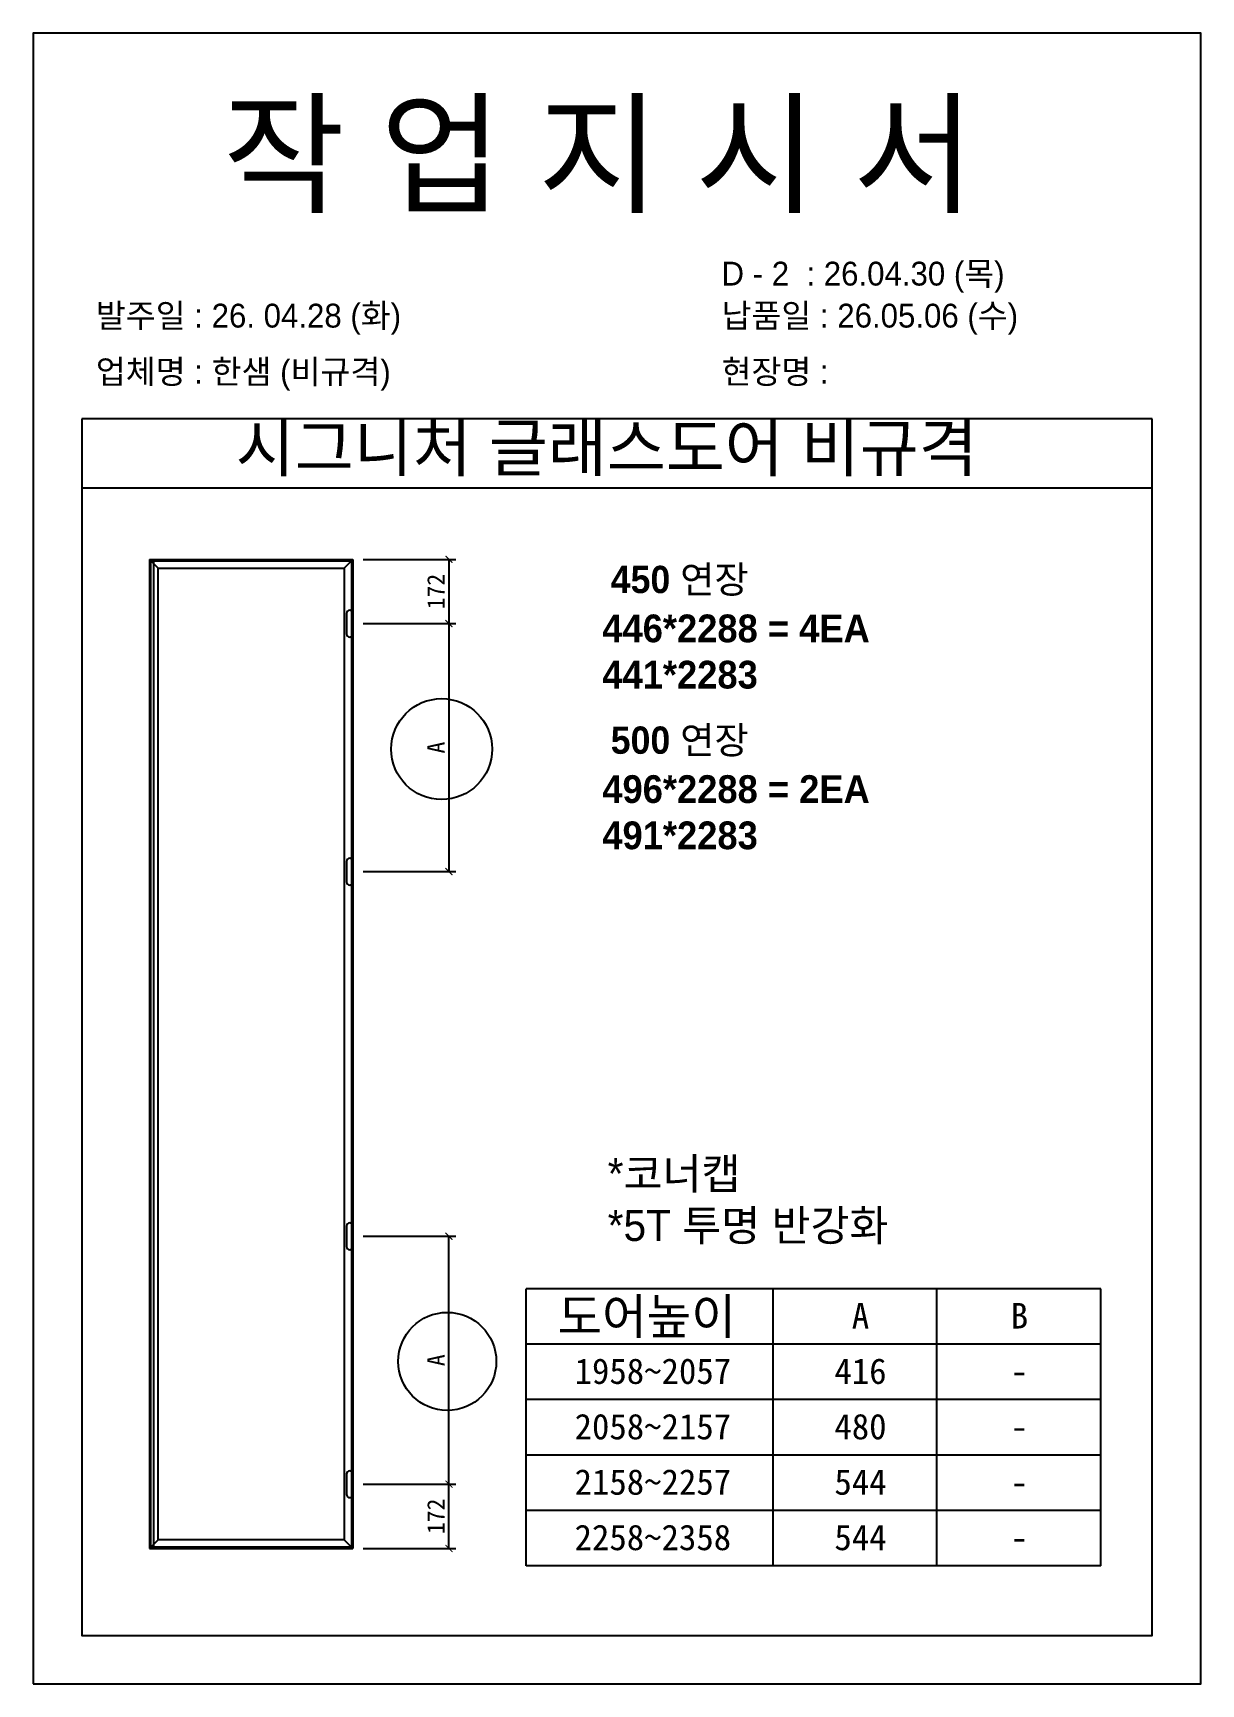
# Model space of a CAD drawing. Header units: millimetres. Extents: x -44117 to 256353, y -2095463 to 65325.
# Drawn here: x 110885 to 112565, y -905737 to -903361 of the extents above; entities that cross this region are included whole.
import ezdxf
from ezdxf.enums import TextEntityAlignment as Align

# ---------------------------------------------------------------- set-up
doc = ezdxf.new("R2010")
doc.units = ezdxf.units.MM
doc.header["$LTSCALE"] = 10
doc.styles.add('MtX_Gulim', font='')
doc.styles.get('MtX_Gulim').set_extended_font_data('Gulim', bold=True)
doc.dimstyles.new('ISO-25', dxfattribs={"dimtxt": 2.5, "dimasz": 2.5, "dimexe": 1, "dimexo": 1, "dimtad": 1, "dimtxsty": 'Standard', "dimblk": 'ARCHTICK', "dimcen": 2.5, "dimadec": 0, "dimazin": 0, "dimtfac": 1, "dimtmove": 0, "dimatfit": 3, "dimfxl": 0, "dimarcsym": 0})

msp = doc.modelspace()

# ---------------------------------------------------------------- texts
at = {"linetype": 'Continuous', "style": 'MtX_Gulim'}
for s, height, p in [('450 연장', 39.271262, (111715.979, -904166.78204)), ('500 연장', 39.271262, (111715.979, -904398.03667)), ('도어높이', 51.111877, (111639.50315, -905233.11436))]:
    msp.add_text(s, height=height, dxfattribs=at).set_placement(p)
for s, height, p in [('A', 36.77626, (112075.28184, -905225.14159)), ('B', 36.77626, (112303.91878, -905225.14159)), ('1958~2057', 36.776263, (111776.61499, -905304.89662)), ('416', 36.776263, (112075.28184, -905304.89662)), ('-', 36.77626, (112303.91878, -905304.89662)), ('2058~2157', 36.776263, (111776.61499, -905384.65166)), ('480', 36.776263, (112075.28184, -905384.65166)), ('-', 36.77626, (112303.91878, -905384.65166)), ('2158~2257', 36.776263, (111776.61499, -905464.40669)), ('544', 36.776263, (112075.28184, -905464.40669)), ('-', 36.77626, (112303.91878, -905464.40669)), ('2258~2358', 36.776263, (111776.61499, -905544.16172)), ('544', 36.776263, (112075.28184, -905544.16172)), ('-', 36.77626, (112303.91878, -905544.16172))]:
    msp.add_text(s, height=height).set_placement(p, align=Align.CENTER)
at = {"attachment_point": 1}
for s, width, gutter_width, heights, insert, char_height in [('{\\fGulim|b0|i0|c129|p50;작 업 지 시 서}', 3307.3198183, 12.5, [-155.84554], (111157.8397, -903464.89532), 140), ('{\\fGulim|b0|i0|c129|p50;\\C1;D - 2  : 26.04.30 (목)}', 3307.3198183, 12.5, [35.09023], (111875.3832, -903689.85632), 34.3), ('\\pt11;{\\fGulim|b0|i0|c129|p50;발주일 : 26. 04.28 (화)}', 3307.3198183, 12.5, [34.50412], (110975.40522, -903750.32194), 34.3), ('{\\fGulim|b0|i0|c129|p50;납품일 : 26.05.06 (수)}', 3307.3198183, 12.5, [35.09023], (111875.3832, -903750.32194), 34.3), ('{\\fGulim|b0|i0|c129|p50;업체명 : 한샘 (비규격)}', 3307.3198183, 12.5, [36.11279], (110975.40522, -903830.97812), 34.3), ('{\\fGulim|b0|i0|c129|p50;현장명 : }', 3307.3198183, 12.5, [-38.2735], (111875.3832, -903830.97812), 34.3), ('{\\fGulim|b0|i0|c129|p50;시그니처 글래스도어 비규격}', 1597.0710432, 6.03612, [-75.34624], (111176.75516, -903923.68474), 67.6045736), ('{\\f굴림|b1|i0|c129|p50;446*2288 = 4EA\\P\\C1;441*2283}', 12072.7918459, 155.2668, [-107.68333], (111703.90653, -904197.61892), 39.9257485), ('{\\f굴림|b1|i0|c129|p50;496*2288 = 2EA\\P\\C1;491*2283}', 12072.7918459, 155.2668, [-107.68333], (111703.90653, -904428.87355), 39.9257485), ('{\\fGulim|b0|i0|c129|p50;*코너캡\\P*5T 투명 반강화}', 1055.7982644, 3.99038, [-126.38025], (111711.6383, -904979.95597), 44.6923083)]:
    msp.add_mtext_dynamic_manual_height_columns(s, width=width, gutter_width=gutter_width, heights=heights, dxfattribs=dict(at, insert=insert, char_height=char_height))

# ---------------------------------------------------------------- blocks, each defined once
blk = doc.blocks.new('_ArchTick')
at = {"color": 0, "linetype": 'ByBlock', "const_width": 0.15}
blk.add_lwpolyline([(-0.5, -0.5), (0.5, 0.5)], dxfattribs=at)
blk = doc.blocks.new('*D5981')
at = {"color": 0, "lineweight": -2}
for p, q in [((111360.1, -904210.7), (111493.3, -904210.7)), ((111483.3, -904210.7), (111483.3, -904567.6)), ((111360.1, -904567.6), (111493.3, -904567.6))]:
    blk.add_line(p, q, dxfattribs=at)
at = {"layer": 'Defpoints', "color": 0}
for p in [(111345.1, -904210.7), (111345.1, -904567.6), (111483.3, -904567.6)]:
    blk.add_point(p, dxfattribs=at)
at = {"color": 0, "lineweight": -2, "xscale": 10, "yscale": 10, "zscale": 10}
for p, rotation in [((111483.3, -904210.7), 90), ((111483.3, -904567.6), 270)]:
    blk.add_blockref('_ArchTick', p, dxfattribs=dict(at, rotation=rotation))
at = {"color": 0, "insert": (111464.5, -904389.1), "char_height": 25, "attachment_point": 5, "rotation": 90}
blk.add_mtext('A', dxfattribs=at)
blk = doc.blocks.new('*D5982')
at = {"color": 0, "lineweight": -2}
for p, q in [((111360.1, -904118.2), (111493.3, -904118.2)), ((111483.3, -904118.2), (111483.3, -904210.7)), ((111360.1, -904210.7), (111493.3, -904210.7))]:
    blk.add_line(p, q, dxfattribs=at)
at = {"layer": 'Defpoints', "color": 0}
for p in [(111345.1, -904118.2), (111345.1, -904210.7), (111483.3, -904210.7)]:
    blk.add_point(p, dxfattribs=at)
at = {"color": 0, "lineweight": -2, "xscale": 10, "yscale": 10, "zscale": 10}
for p, rotation in [((111483.3, -904118.2), 90), ((111483.3, -904210.7), 270)]:
    blk.add_blockref('_ArchTick', p, dxfattribs=dict(at, rotation=rotation))
at = {"color": 0, "insert": (111464.5, -904164.5), "char_height": 25, "attachment_point": 5, "rotation": 90}
blk.add_mtext('172', dxfattribs=at)
blk = doc.blocks.new('*D5983')
at = {"color": 0, "lineweight": -2}
for p, q in [((111360.1, -905092.4), (111493.3, -905092.4)), ((111483.3, -905449.2), (111483.3, -905092.4)), ((111360.1, -905449.2), (111493.3, -905449.2))]:
    blk.add_line(p, q, dxfattribs=at)
at = {"layer": 'Defpoints', "color": 0}
for p in [(111345.1, -905092.4), (111483.3, -905092.4), (111345.1, -905449.2)]:
    blk.add_point(p, dxfattribs=at)
at = {"color": 0, "lineweight": -2, "xscale": 10, "yscale": 10, "zscale": 10}
for p, rotation in [((111483.3, -905092.4), 90), ((111483.3, -905449.2), 270)]:
    blk.add_blockref('_ArchTick', p, dxfattribs=dict(at, rotation=rotation))
at = {"color": 0, "insert": (111464.5, -905270.8), "char_height": 25, "attachment_point": 5, "rotation": 90}
blk.add_mtext('A', dxfattribs=at)
blk = doc.blocks.new('*D5984')
at = {"color": 0, "lineweight": -2}
for p, q in [((111360.1, -905449.2), (111493.3, -905449.2)), ((111483.3, -905541.7), (111483.3, -905449.2)), ((111360.1, -905541.7), (111493.3, -905541.7))]:
    blk.add_line(p, q, dxfattribs=at)
at = {"layer": 'Defpoints', "color": 0}
for p in [(111345.1, -905449.2), (111483.3, -905449.2), (111345.1, -905541.7)]:
    blk.add_point(p, dxfattribs=at)
at = {"color": 0, "lineweight": -2, "xscale": 10, "yscale": 10, "zscale": 10}
for p, rotation in [((111483.3, -905449.2), 90), ((111483.3, -905541.7), 270)]:
    blk.add_blockref('_ArchTick', p, dxfattribs=dict(at, rotation=rotation))
at = {"color": 0, "insert": (111464.5, -905495.5), "char_height": 25, "attachment_point": 5, "rotation": 90}
blk.add_mtext('172', dxfattribs=at)

# ---------------------------------------------------------------- dimensions: what is measured, and where the dimension line sits
for base, p1, p2, text, override, picture, middle in [((111483.26812, -904210.7203), (111345.12944, -904118.22584), (111345.12944, -904210.7203), '172', {"dimscale": 10, "dimasz": 1, "dimexo": 1.5}, '*D5982', (111464.51812, -904164.47307)), ((111483.26812, -904567.57838), (111345.12944, -904210.7203), (111345.12944, -904567.57838), 'A', {"dimscale": 10, "dimasz": 1, "dimexo": 1.5, "dimtxsty": 'Standard'}, '*D5981', (111464.51812, -904389.14934)), ((111483.26812, -905092.36968), (111345.12944, -905449.22776), (111345.12944, -905092.36968), 'A', {"dimscale": 10, "dimasz": 1, "dimexo": 1.5, "dimtxsty": 'Standard'}, '*D5983', (111464.51812, -905270.79872)), ((111483.26812, -905449.22776), (111345.12944, -905541.72223), (111345.12944, -905449.22776), '172', {"dimscale": 10, "dimasz": 1, "dimexo": 1.5}, '*D5984', (111464.51812, -905495.47499))]:
    dim = msp.add_linear_dim(base=base, p1=p1, p2=p2, angle=90, text=text, dimstyle='ISO-25', override=override)
    dim.commit()
    dim.dimension.update_dxf_attribs({"geometry": picture, "text_midpoint": middle})

# ---------------------------------------------------------------- linework, layer by layer
for p, q in [((112495.03309, -903915.90253), (110955.03309, -903915.90253)), ((112495.03309, -904015.90253), (110955.03309, -904015.90253)), ((111052.55829, -904118.22584), (111052.55829, -905541.72223)), ((111052.55829, -904118.22584), (111345.12944, -904118.22584)), ((111052.55829, -904118.22584), (111065.02208, -904130.68963)), ((111052.55829, -904118.22584), (111058.46219, -904118.22584)), ((111058.46219, -904118.22584), (111058.46219, -905541.72223)), ((111332.66564, -904130.68963), (111345.12944, -904118.22584)), ((111345.12944, -904118.22584), (111345.12944, -905541.72223)), ((111594.30879, -905566.71443), (111594.30879, -905167.93926)), ((112421.12142, -905167.93926), (111594.30879, -905167.93926)), ((111949.45325, -905566.71443), (111949.45325, -905167.93926)), ((112185.28733, -905566.71443), (112185.28733, -905167.93926)), ((112421.12142, -905566.71443), (112421.12142, -905167.93926)), ((112421.12142, -905247.6943), (111594.30879, -905247.6943)), ((112421.12142, -905327.44933), (111594.30879, -905327.44933)), ((112421.12142, -905407.20436), (111594.30879, -905407.20436)), ((112421.12142, -905486.9594), (111594.30879, -905486.9594)), ((111065.02208, -905529.25843), (111052.55829, -905541.72223)), ((111332.66564, -905529.25843), (111345.12944, -905541.72223)), ((111052.55829, -905541.72223), (111345.12944, -905541.72223)), ((112421.12142, -905566.71443), (111594.30879, -905566.71443))]:
    msp.add_line(p, q)
at = {"linetype": 'Continuous'}
for p, q in [((111065.02208, -905529.25843), (111065.02208, -904130.68963)), ((111065.02208, -904130.68963), (111332.66564, -904130.68963)), ((111332.66564, -904130.68963), (111332.66564, -905529.25843)), ((111332.66564, -905529.25843), (111065.02208, -905529.25843))]:
    msp.add_line(p, q, dxfattribs=at)
for points in [[(110885.03309, -905736.73281), (112565.03309, -905736.73281), (112565.03309, -903360.73281), (110885.03309, -903360.73281)], [(111054.52626, -904120.1938), (111343.16147, -904120.1938), (111343.16147, -905539.75426), (111054.52626, -905539.75426)]]:
    msp.add_lwpolyline(points, close=True)
msp.add_lwpolyline([(110955.03309, -903915.90253), (110955.03309, -905666.73281), (112495.03309, -905666.73281), (112495.03309, -903915.90253)])
for points in [[(111340.52702, -904230.05044), (111340.52702, -904230.05044, 0.4142135624), (111345.12944, -904225.44803), (111345.12944, -904195.99258, 0.4142135624), (111340.52702, -904191.39016), (111340.52702, -904191.39016, 0.4142135624), (111335.92461, -904195.99258), (111335.92461, -904225.44803, 0.4142135624)], [(111340.52702, -904586.90852), (111340.52702, -904586.90852, 0.4142135624), (111345.12944, -904582.30611), (111345.12944, -904552.85066, 0.4142135624), (111340.52702, -904548.24825), (111340.52702, -904548.24825, 0.4142135624), (111335.92461, -904552.85066), (111335.92461, -904582.30611, 0.4142135624)], [(111340.52702, -905111.69982), (111340.52702, -905111.69982, 0.4142135624), (111345.12944, -905107.0974), (111345.12944, -905077.64196, 0.4142135624), (111340.52702, -905073.03954), (111340.52702, -905073.03954, 0.4142135624), (111335.92461, -905077.64196), (111335.92461, -905107.0974, 0.4142135624)], [(111340.52702, -905468.5579), (111340.52702, -905468.5579, 0.4142135624), (111345.12944, -905463.95549), (111345.12944, -905434.50004, 0.4142135624), (111340.52702, -905429.89762), (111340.52702, -905429.89762, 0.4142135624), (111335.92461, -905434.50004), (111335.92461, -905463.95549, 0.4142135624)]]:
    msp.add_lwpolyline(points, format="xyb", close=True, dxfattribs=at)
at = {"color": 1}
for centre, radius in [((111472.77587, -904391.29491), 72.59818), ((111480.84234, -905272.55617), 70.58157)]:
    msp.add_circle(centre, radius, dxfattribs=at)

msp.set_redraw_order([(e.dxf.handle, doc.entitydb.next_handle()) for e in msp.query("TEXT MTEXT ATTDEF DIMENSION ARC_DIMENSION")])  # texts and dimensions are drawn at this point

doc.saveas('drawing.dxf')
